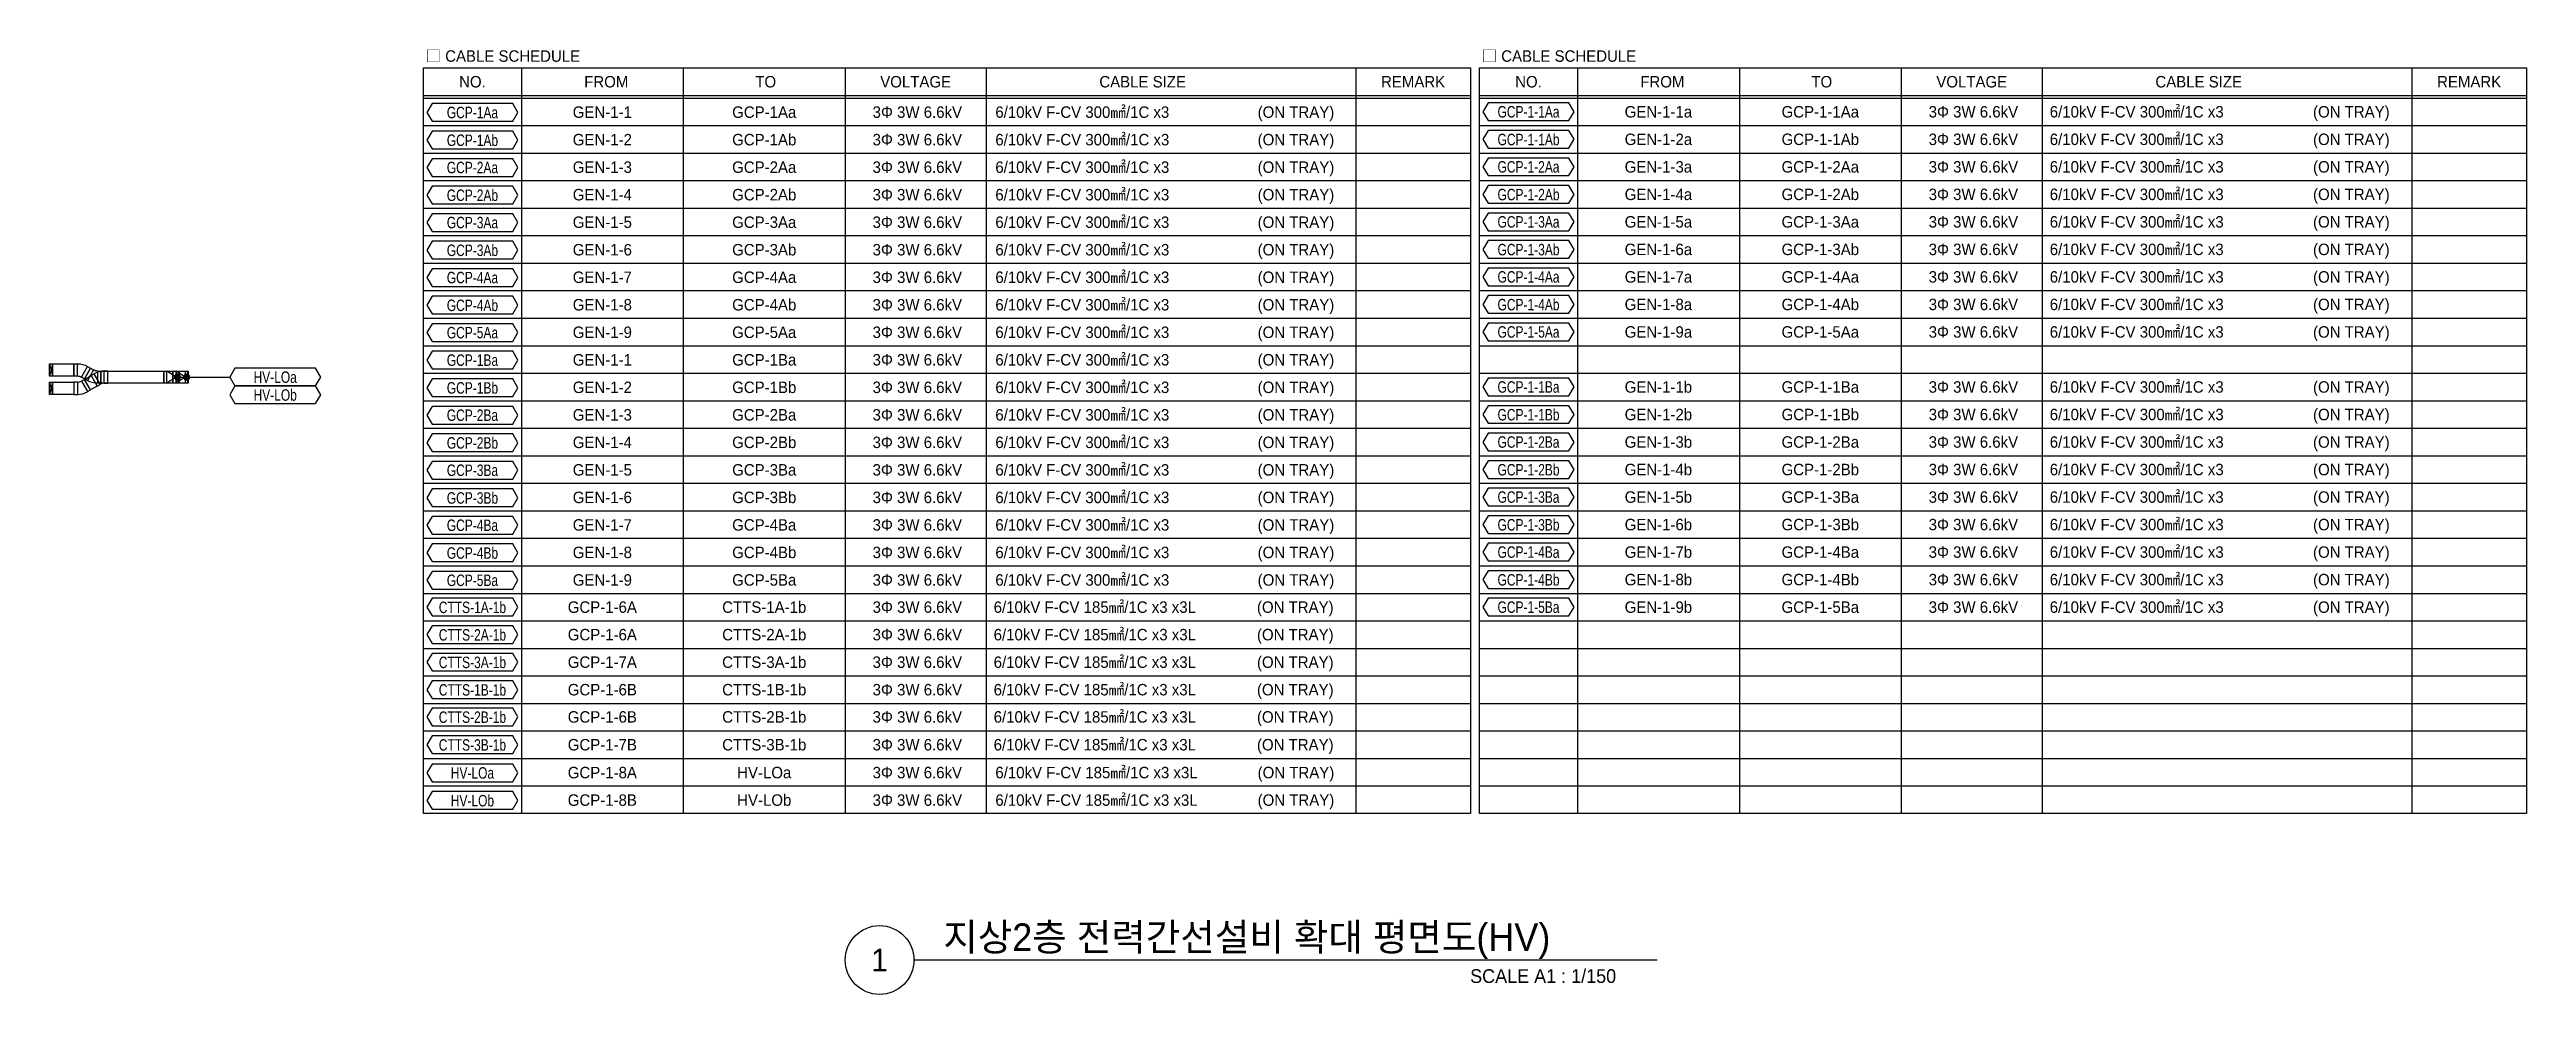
# Model space of a CAD drawing. Header units: millimetres. Extents: x 14100 to 374841, y -351975 to 881100.
# Drawn here: x 269000 to 350060, y -173775 to -142873 of the extents above; entities that cross this region are included whole.
import ezdxf
from ezdxf.enums import TextEntityAlignment as Align

# ---------------------------------------------------------------- set-up
doc = ezdxf.new("R2010")
doc.units = ezdxf.units.MM
doc.header["$LTSCALE"] = 150
doc.set_wipeout_variables(frame=1)
for name, color, linetype in [('-----26 Electrical Cable Tray_HV_발전기 A', 6, 'Continuous'), ('-----26 Electrical Cable Tray_HV_발전기 B', 103, 'Continuous'), ('-----29 Cable Schedule', 1, 'Continuous'), ('-----29 Indicator', 1, 'Continuous'), ('-----29 주기', 1, 'Continuous'), ('-----30 Text', 2, 'Continuous'), ('-----41 Drawing Title', 2, 'Continuous'), ('-----99 Cable Schedule', 2, 'Continuous')]:
    doc.layers.add(name, color=color, linetype=linetype)
doc.styles.add('ELEC', font='Dotum.ttf')

msp = doc.modelspace()

# ---------------------------------------------------------------- texts
at = {"layer": '-----30 Text', "linetype": 'Continuous', "style": 'ELEC', "width": 0.8}
for s, p in [('HV-LOa', (276385, -153586)), ('HV-LOb', (276385, -154164))]:
    msp.add_text(s, height=375, dxfattribs=at).set_placement(p, align=Align.MIDDLE)
at = {"layer": '-----41 Drawing Title', "color": 2, "style": 'ELEC'}
msp.add_text('지상2층 전력간선설비 확대 평면도(HV)', height=900, dxfattribs=at).set_placement((298248, -172350))
at = {"layer": '-----41 Drawing Title', "color": 7, "style": 'ELEC'}
msp.add_text('1', height=750, dxfattribs=at).set_placement((296164, -172650), align=Align.MIDDLE)
at = {"layer": '-----41 Drawing Title', "style": 'ELEC'}
msp.add_text('SCALE A1 : 1/150', height=450, dxfattribs=at).set_placement((320269, -173400), align=Align.RIGHT)

# ---------------------------------------------------------------- blocks, each defined once
blk = doc.blocks.new('A$C9a0ab699')
h = blk.add_hatch(color=0)
edge = h.paths.add_edge_path()
edge.add_arc((64, 64), 64, -360, 0, ccw=False)
at = {"color": 0}
blk.add_circle((64, 64), 64, dxfattribs=at)
blk = doc.blocks.new('A$527511562058')
at = {"color": 0}
for p, q in [((0, 400), (400, 400)), ((0, 0), (0, 400)), ((400, 0), (0, 0)), ((400, 400), (500, 400)), ((500, 0), (400, 0)), ((500, 400), (500, 0))]:
    blk.add_line(p, q, dxfattribs=at)
at = {"color": 8}
for p, q in [((100, 400), (0, 0)), ((0, 400), (100, 0)), ((100, 200), (400, 400)), ((100, 0), (100, 400)), ((100, 200), (400, 0)), ((400, 400), (400, 0))]:
    blk.add_line(p, q, dxfattribs=at)
blk = doc.blocks.new('A$Cb57f820e')
at = {"layer": '-----26 Electrical Cable Tray_HV_발전기 B'}
for p, q in [((346, 541), (0, 341)), ((0, 341), (56, 244)), ((56, 244), (402, 444)), ((91, 111), (491, 111)), ((91, 111), (91, 0)), ((91, 0), (491, 0)), ((402, 444), (346, 541)), ((491, 0), (491, 111))]:
    blk.add_line(p, q, dxfattribs=at)
for radius in [267, 667]:
    blk.add_arc((-175, 111), radius, 0, 30, dxfattribs=at)
blk = doc.blocks.new('A$C0a3045ae')
at = {"layer": '-----26 Electrical Cable Tray_HV_발전기 A'}
for p, q in [((346, 541), (0, 341)), ((0, 341), (56, 244)), ((56, 244), (402, 444)), ((91, 111), (491, 111)), ((91, 111), (91, 0)), ((402, 444), (346, 541)), ((491, 0), (491, 111)), ((91, 0), (491, 0))]:
    blk.add_line(p, q, dxfattribs=at)
for radius in [267, 667]:
    blk.add_arc((-175, 111), radius, 0, 30, dxfattribs=at)

# ---------------------------------------------------------------- linework, layer by layer
at = {"layer": '-----26 Electrical Cable Tray_HV_발전기 A'}
for p, q in [((269100, -153750), (269000, -154150)), ((269000, -153750), (269100, -154150))]:
    msp.add_line(p, q, dxfattribs=at)
at = {"layer": '-----26 Electrical Cable Tray_HV_발전기 A', "elevation": 0}
for points in [[(269000, -153750), (269100, -153750), (269100, -154150), (269000, -154150)], [(269800, -154150), (269100, -154150), (269100, -153750), (269800, -153750)], [(270562, -153877), (270341, -154005), (270141, -153659), (270362, -153531)], [(273040, -153786), (270681, -153786), (270681, -153386), (273040, -153386)]]:
    msp.add_lwpolyline(points, close=True, dxfattribs=at)
at = {"layer": '-----26 Electrical Cable Tray_HV_발전기 B'}
for p, q in [((269100, -153150), (269000, -153550)), ((269000, -153150), (269100, -153550))]:
    msp.add_line(p, q, dxfattribs=at)
at = {"layer": '-----26 Electrical Cable Tray_HV_발전기 B', "elevation": 0}
for points in [[(269000, -153150), (269100, -153150), (269100, -153550), (269000, -153550)], [(269800, -153550), (269100, -153550), (269100, -153150), (269800, -153150)], [(272740, -153786), (270681, -153786), (270681, -153386), (272740, -153386)]]:
    msp.add_lwpolyline(points, close=True, dxfattribs=at)
at = {"layer": '-----29 주기', "elevation": 0}
for points in [[(275062, -153297), (274895, -153586), (275062, -153875), (277708, -153875), (277874, -153586), (277708, -153297)], [(275062, -153875), (274895, -154164), (275062, -154452), (277708, -154452), (277874, -154164), (277708, -153875)]]:
    msp.add_lwpolyline(points, close=True, dxfattribs=at)
at = {"layer": '-----41 Drawing Title', "color": 7}
msp.add_line((321611, -172650), (297289, -172650), dxfattribs=at)
msp.add_circle((296164, -172650), 1125, dxfattribs=at)
at = {"layer": '-----99 Cable Schedule', "color": 1}
msp.add_line((273190, -153586), (274895, -153586), dxfattribs=at)

# ---------------------------------------------------------------- block references
at = {"layer": '-----26 Electrical Cable Tray_HV_발전기 A'}
for name, p, rotation in [('A$C0a3045ae', (269800, -153659), 270), ('A$C0a3045ae', (270903, -153877), 89.99999999999999), ('A$527511562058', (273540, -153386), 180)]:
    msp.add_blockref(name, p, dxfattribs=dict(at, rotation=rotation))
at = {"layer": '-----26 Electrical Cable Tray_HV_발전기 B', "xscale": -1}
for p, rotation in [((269800, -153641), 270), ((270681, -153295), 90)]:
    msp.add_blockref('A$Cb57f820e', p, dxfattribs=dict(at, rotation=rotation))
at = {"layer": '-----26 Electrical Cable Tray_HV_발전기 B', "rotation": 180}
msp.add_blockref('A$527511562058', (273240, -153386), dxfattribs=at)
at = {"layer": '-----99 Cable Schedule', "color": 1, "xscale": -1.5, "yscale": 1.5, "zscale": 1.5}
for p in [(273286, -153682), (273586, -153682)]:
    msp.add_blockref('A$C9a0ab699', p, dxfattribs=at)

msp.set_redraw_order([(e.dxf.handle, doc.entitydb.next_handle()) for e in msp.query("TEXT MTEXT ATTDEF DIMENSION ARC_DIMENSION")])  # texts and dimensions are drawn at this point

# ---------------------------------------------------------------- wipeouts: each hides what was drawn before it
at = {"color": 3}
msp.add_wipeout([(281238, -143475), (315499, -143475), (315499, -167858), (281238, -167858)], dxfattribs=at).dxf.layer = '-----26 Electrical Cable Tray_HV_발전기 B'

# ---------------------------------------------------------------- next in the draw order: linework, layer by layer
at = {"layer": '-----29 Cable Schedule'}
for p, q in [((284442, -143475), (284442, -144458)), ((289741, -143475), (289741, -144458)), ((295040, -143475), (295040, -144458)), ((299653, -143475), (299653, -144458)), ((311749, -143475), (311749, -144458))]:
    msp.add_line(p, q, dxfattribs=at)
at = {"layer": '-----29 Cable Schedule', "color": 3}
for p, q in [((281238, -144375), (315499, -144375)), ((281238, -144458), (315499, -144458))]:
    msp.add_line(p, q, dxfattribs=at)
at = {"layer": '-----29 Cable Schedule', "color": 1}
for p, q in [((284442, -144458), (284442, -167858)), ((289741, -144458), (289741, -167858)), ((295040, -144458), (295040, -167858)), ((299653, -144458), (299653, -167858)), ((311749, -144458), (311749, -167858)), ((281238, -145358), (315499, -145358)), ((281238, -146258), (315499, -146258)), ((281238, -147158), (315499, -147158)), ((281238, -148058), (315499, -148058)), ((281238, -148958), (315499, -148958)), ((281238, -149858), (315499, -149858)), ((281238, -150758), (315499, -150758)), ((281238, -151658), (315499, -151658)), ((281238, -152558), (315499, -152558)), ((281238, -153458), (315499, -153458)), ((281238, -154358), (315499, -154358)), ((281238, -155258), (315499, -155258)), ((281238, -156158), (315499, -156158)), ((281238, -157058), (315499, -157058)), ((281238, -157958), (315499, -157958)), ((281238, -158858), (315499, -158858)), ((281238, -159758), (315499, -159758)), ((281238, -160658), (315499, -160658)), ((281238, -161558), (315499, -161558)), ((281238, -162458), (315499, -162458)), ((281238, -163358), (315499, -163358)), ((281238, -164258), (315499, -164258)), ((281238, -165158), (315499, -165158)), ((281238, -166058), (315499, -166058)), ((281238, -166958), (315499, -166958))]:
    msp.add_line(p, q, dxfattribs=at)
at = {"layer": '-----29 Cable Schedule', "color": 3}
msp.add_lwpolyline([(281238, -143475), (315499, -143475), (315499, -167858), (281238, -167858)], close=True, dxfattribs=at)
at = {"layer": '-----29 주기'}
for points in [[(281517, -144642), (281350, -144931), (281517, -145219), (284163, -145219), (284330, -144931), (284163, -144642)], [(281517, -145542), (281350, -145831), (281517, -146119), (284163, -146119), (284330, -145831), (284163, -145542)], [(281517, -146442), (281350, -146731), (281517, -147019), (284163, -147019), (284330, -146731), (284163, -146442)], [(281517, -147342), (281350, -147631), (281517, -147919), (284163, -147919), (284330, -147631), (284163, -147342)], [(281517, -148242), (281350, -148531), (281517, -148819), (284163, -148819), (284330, -148531), (284163, -148242)], [(281517, -149142), (281350, -149431), (281517, -149719), (284163, -149719), (284330, -149431), (284163, -149142)], [(281517, -150042), (281350, -150331), (281517, -150619), (284163, -150619), (284330, -150331), (284163, -150042)], [(281517, -150942), (281350, -151231), (281517, -151519), (284163, -151519), (284330, -151231), (284163, -150942)], [(281517, -151842), (281350, -152131), (281517, -152419), (284163, -152419), (284330, -152131), (284163, -151842)], [(281517, -152742), (281350, -153031), (281517, -153319), (284163, -153319), (284330, -153031), (284163, -152742)], [(281517, -153642), (281350, -153931), (281517, -154219), (284163, -154219), (284330, -153931), (284163, -153642)], [(281517, -154542), (281350, -154831), (281517, -155119), (284163, -155119), (284330, -154831), (284163, -154542)], [(281517, -155442), (281350, -155731), (281517, -156019), (284163, -156019), (284330, -155731), (284163, -155442)], [(281517, -156342), (281350, -156631), (281517, -156919), (284163, -156919), (284330, -156631), (284163, -156342)], [(281517, -157242), (281350, -157531), (281517, -157819), (284163, -157819), (284330, -157531), (284163, -157242)], [(281517, -158142), (281350, -158431), (281517, -158719), (284163, -158719), (284330, -158431), (284163, -158142)], [(281517, -159042), (281350, -159331), (281517, -159619), (284163, -159619), (284330, -159331), (284163, -159042)], [(281517, -159942), (281350, -160231), (281517, -160519), (284163, -160519), (284330, -160231), (284163, -159942)], [(281517, -160820), (281350, -161108), (281517, -161397), (284163, -161397), (284330, -161108), (284163, -160820)], [(281517, -161720), (281350, -162008), (281517, -162297), (284163, -162297), (284330, -162008), (284163, -161720)], [(281517, -162620), (281350, -162908), (281517, -163197), (284163, -163197), (284330, -162908), (284163, -162620)], [(281517, -163520), (281350, -163808), (281517, -164097), (284163, -164097), (284330, -163808), (284163, -163520)], [(281517, -164411), (281350, -164699), (281517, -164988), (284163, -164988), (284330, -164699), (284163, -164411)], [(281517, -165320), (281350, -165608), (281517, -165897), (284163, -165897), (284330, -165608), (284163, -165320)], [(281517, -166242), (281350, -166531), (281517, -166819), (284163, -166819), (284330, -166531), (284163, -166242)], [(281517, -167142), (281350, -167431), (281517, -167719), (284163, -167719), (284330, -167431), (284163, -167142)]]:
    msp.add_lwpolyline(points, close=True, dxfattribs=at)

# ---------------------------------------------------------------- next in the draw order: texts
at = {"layer": '-----29 Indicator', "color": 2, "linetype": 'Continuous', "style": 'ELEC'}
msp.add_text('□ CABLE SCHEDULE', height=375, dxfattribs=at).set_placement((281300, -143085), align=Align.MIDDLE_LEFT)
at = {"layer": '-----30 Text', "style": 'ELEC'}
msp.add_text('NO.', height=375, dxfattribs=at).set_placement((282840, -143925), align=Align.MIDDLE)
for s, p in [('FROM', (287220, -143925)), ('TO', (292438, -143925)), ('VOLTAGE', (297345, -143925)), ('CABLE SIZE', (304773, -143925)), ('REMARK', (313624, -143925)), ('GEN-1-1', (287091, -144919)), ('GCP-1Aa', (292390, -144919)), ('3Φ 3W 6.6kV', (297399, -144919)), ('GEN-1-2', (287091, -145819)), ('GCP-1Ab', (292390, -145819)), ('3Φ 3W 6.6kV', (297399, -145819)), ('GEN-1-3', (287091, -146719)), ('GCP-2Aa', (292390, -146719)), ('3Φ 3W 6.6kV', (297399, -146719)), ('GEN-1-4', (287091, -147619)), ('GCP-2Ab', (292390, -147619)), ('3Φ 3W 6.6kV', (297399, -147619)), ('GEN-1-5', (287091, -148519)), ('GCP-3Aa', (292390, -148519)), ('3Φ 3W 6.6kV', (297399, -148519)), ('GEN-1-6', (287091, -149419)), ('GCP-3Ab', (292390, -149419)), ('3Φ 3W 6.6kV', (297399, -149419)), ('GEN-1-7', (287091, -150319)), ('GCP-4Aa', (292390, -150319)), ('3Φ 3W 6.6kV', (297399, -150319)), ('GEN-1-8', (287091, -151219)), ('GCP-4Ab', (292390, -151219)), ('3Φ 3W 6.6kV', (297399, -151219)), ('GEN-1-9', (287091, -152119)), ('GCP-5Aa', (292390, -152119)), ('3Φ 3W 6.6kV', (297399, -152119)), ('GEN-1-1', (287091, -153019)), ('GCP-1Ba', (292390, -153019)), ('3Φ 3W 6.6kV', (297399, -153019)), ('GEN-1-2', (287091, -153919)), ('GCP-1Bb', (292390, -153919)), ('3Φ 3W 6.6kV', (297399, -153919)), ('GEN-1-3', (287091, -154819)), ('GCP-2Ba', (292390, -154819)), ('3Φ 3W 6.6kV', (297399, -154819)), ('GEN-1-4', (287091, -155719)), ('GCP-2Bb', (292390, -155719)), ('3Φ 3W 6.6kV', (297399, -155719)), ('GEN-1-5', (287091, -156619)), ('GCP-3Ba', (292390, -156619)), ('3Φ 3W 6.6kV', (297399, -156619)), ('GEN-1-6', (287091, -157519)), ('GCP-3Bb', (292390, -157519)), ('3Φ 3W 6.6kV', (297399, -157519)), ('GEN-1-7', (287091, -158419)), ('GCP-4Ba', (292390, -158419)), ('3Φ 3W 6.6kV', (297399, -158419)), ('GEN-1-8', (287091, -159319)), ('GCP-4Bb', (292390, -159319)), ('3Φ 3W 6.6kV', (297399, -159319)), ('GEN-1-9', (287091, -160219)), ('GCP-5Ba', (292390, -160219)), ('3Φ 3W 6.6kV', (297399, -160219)), ('GCP-1-6A', (287091, -161108)), ('CTTS-1A-1b', (292390, -161108)), ('3Φ 3W 6.6kV', (297399, -161108)), ('GCP-1-6A', (287091, -162008)), ('CTTS-2A-1b', (292390, -162008)), ('3Φ 3W 6.6kV', (297399, -162008)), ('GCP-1-7A', (287091, -162908)), ('CTTS-3A-1b', (292390, -162908)), ('3Φ 3W 6.6kV', (297399, -162908)), ('GCP-1-6B', (287091, -163808)), ('CTTS-1B-1b', (292390, -163808)), ('3Φ 3W 6.6kV', (297399, -163808)), ('GCP-1-6B', (287091, -164699)), ('CTTS-2B-1b', (292390, -164699)), ('3Φ 3W 6.6kV', (297399, -164699)), ('GCP-1-7B', (287091, -165608)), ('CTTS-3B-1b', (292390, -165608)), ('3Φ 3W 6.6kV', (297399, -165608)), ('GCP-1-8A', (287091, -166519)), ('HV-LOa', (292390, -166519)), ('3Φ 3W 6.6kV', (297399, -166519)), ('GCP-1-8B', (287091, -167419)), ('HV-LOb', (292390, -167419)), ('3Φ 3W 6.6kV', (297399, -167419))]:
    msp.add_text(s, height=375, dxfattribs=at).set_placement(p, align=Align.MIDDLE_CENTER)
at = {"layer": '-----30 Text', "linetype": 'Continuous', "style": 'ELEC', "width": 0.8}
for s, p in [('GCP-1Aa', (282840, -144931)), ('GCP-1Ab', (282840, -145831)), ('GCP-2Aa', (282840, -146731)), ('GCP-2Ab', (282840, -147631)), ('GCP-3Aa', (282840, -148531)), ('GCP-3Ab', (282840, -149431)), ('GCP-4Aa', (282840, -150331)), ('GCP-4Ab', (282840, -151231)), ('GCP-5Aa', (282840, -152131)), ('GCP-1Ba', (282840, -153031)), ('GCP-1Bb', (282840, -153931)), ('GCP-2Ba', (282840, -154831)), ('GCP-2Bb', (282840, -155731)), ('GCP-3Ba', (282840, -156631)), ('GCP-3Bb', (282840, -157531)), ('GCP-4Ba', (282840, -158431)), ('GCP-4Bb', (282840, -159331)), ('GCP-5Ba', (282840, -160231)), ('CTTS-1A-1b', (282840, -161108)), ('CTTS-2A-1b', (282840, -162008)), ('CTTS-3A-1b', (282840, -162908)), ('CTTS-1B-1b', (282840, -163808)), ('CTTS-2B-1b', (282840, -164699)), ('CTTS-3B-1b', (282840, -165608)), ('HV-LOa', (282840, -166531)), ('HV-LOb', (282840, -167431))]:
    msp.add_text(s, height=375, dxfattribs=at).set_placement(p, align=Align.MIDDLE)
at = {"layer": '-----30 Text', "style": 'ELEC'}
for s, p in [('6/10kV F-CV 300㎟/1C x3', (299953, -144919)), ('6/10kV F-CV 300㎟/1C x3', (299953, -145819)), ('6/10kV F-CV 300㎟/1C x3', (299953, -146719)), ('6/10kV F-CV 300㎟/1C x3', (299953, -147619)), ('6/10kV F-CV 300㎟/1C x3', (299953, -148519)), ('6/10kV F-CV 300㎟/1C x3', (299953, -149419)), ('6/10kV F-CV 300㎟/1C x3', (299953, -150319)), ('6/10kV F-CV 300㎟/1C x3', (299953, -151219)), ('6/10kV F-CV 300㎟/1C x3', (299953, -152119)), ('6/10kV F-CV 300㎟/1C x3', (299953, -153019)), ('6/10kV F-CV 300㎟/1C x3', (299953, -153919)), ('6/10kV F-CV 300㎟/1C x3', (299953, -154819)), ('6/10kV F-CV 300㎟/1C x3', (299953, -155719)), ('6/10kV F-CV 300㎟/1C x3', (299953, -156619)), ('6/10kV F-CV 300㎟/1C x3', (299953, -157519)), ('6/10kV F-CV 300㎟/1C x3', (299953, -158419)), ('6/10kV F-CV 300㎟/1C x3', (299953, -159319)), ('6/10kV F-CV 300㎟/1C x3', (299953, -160219)), ('6/10kV F-CV 185㎟/1C x3 x3L', (299898, -161108)), ('6/10kV F-CV 185㎟/1C x3 x3L', (299898, -162008)), ('6/10kV F-CV 185㎟/1C x3 x3L', (299898, -162908)), ('6/10kV F-CV 185㎟/1C x3 x3L', (299898, -163808)), ('6/10kV F-CV 185㎟/1C x3 x3L', (299898, -164699)), ('6/10kV F-CV 185㎟/1C x3 x3L', (299898, -165608)), ('6/10kV F-CV 185㎟/1C x3 x3L', (299953, -166519)), ('6/10kV F-CV 185㎟/1C x3 x3L', (299953, -167419))]:
    msp.add_text(s, height=375, dxfattribs=at).set_placement(p, align=Align.MIDDLE_LEFT)
for p in [(311044, -144919), (311044, -145819), (311044, -146719), (311044, -147619), (311044, -148519), (311044, -149419), (311044, -150319), (311044, -151219), (311044, -152119), (311044, -153019), (311044, -153919), (311044, -154819), (311044, -155719), (311044, -156619), (311044, -157519), (311044, -158419), (311044, -159319), (311044, -160219), (311022, -161108), (311022, -162008), (311022, -162908), (311022, -163808), (311022, -164699), (311022, -165608), (311044, -166519), (311044, -167419)]:
    msp.add_text('(ON TRAY)', height=375, dxfattribs=at).set_placement(p, align=Align.MIDDLE_RIGHT)

# ---------------------------------------------------------------- next in the draw order: wipeouts: each hides what was drawn before it
at = {"color": 3}
msp.add_wipeout([(315799, -143475), (350060, -143475), (350060, -167858), (315799, -167858)], dxfattribs=at).dxf.layer = '-----26 Electrical Cable Tray_HV_발전기 B'

# ---------------------------------------------------------------- next in the draw order: linework, layer by layer
at = {"layer": '-----29 Cable Schedule'}
for p, q in [((319003, -143475), (319003, -144458)), ((324302, -143475), (324302, -144458)), ((329601, -143475), (329601, -144458)), ((334214, -143475), (334214, -144458)), ((346310, -143475), (346310, -144458))]:
    msp.add_line(p, q, dxfattribs=at)
at = {"layer": '-----29 Cable Schedule', "color": 3}
for p, q in [((315799, -144375), (350060, -144375)), ((315799, -144458), (350060, -144458))]:
    msp.add_line(p, q, dxfattribs=at)
at = {"layer": '-----29 Cable Schedule', "color": 1}
for p, q in [((319003, -144458), (319003, -167858)), ((324302, -144458), (324302, -167858)), ((329601, -144458), (329601, -167858)), ((334214, -144458), (334214, -167858)), ((346310, -144458), (346310, -167858)), ((315799, -145358), (350060, -145358)), ((315799, -146258), (350060, -146258)), ((315799, -147158), (350060, -147158)), ((315799, -148058), (350060, -148058)), ((315799, -148958), (350060, -148958)), ((315799, -149858), (350060, -149858)), ((315799, -150758), (350060, -150758)), ((315799, -151658), (350060, -151658)), ((315799, -152558), (350060, -152558)), ((315799, -153458), (350060, -153458)), ((315799, -154358), (350060, -154358)), ((315799, -155258), (350060, -155258)), ((315799, -156158), (350060, -156158)), ((315799, -157058), (350060, -157058)), ((315799, -157958), (350060, -157958)), ((315799, -158858), (350060, -158858)), ((315799, -159758), (350060, -159758)), ((315799, -160658), (350060, -160658)), ((315799, -161558), (350060, -161558)), ((315799, -162458), (350060, -162458)), ((315799, -163358), (350060, -163358)), ((315799, -164258), (350060, -164258)), ((315799, -165158), (350060, -165158)), ((315799, -166058), (350060, -166058)), ((315799, -166958), (350060, -166958))]:
    msp.add_line(p, q, dxfattribs=at)
at = {"layer": '-----29 Cable Schedule', "color": 3}
msp.add_lwpolyline([(315799, -143475), (350060, -143475), (350060, -167858), (315799, -167858)], close=True, dxfattribs=at)
at = {"layer": '-----29 주기'}
for points in [[(316078, -144620), (315911, -144908), (316078, -145197), (318724, -145197), (318891, -144908), (318724, -144620)], [(316078, -145520), (315911, -145808), (316078, -146097), (318724, -146097), (318891, -145808), (318724, -145520)], [(316078, -146420), (315911, -146708), (316078, -146997), (318724, -146997), (318891, -146708), (318724, -146420)], [(316078, -147320), (315911, -147608), (316078, -147897), (318724, -147897), (318891, -147608), (318724, -147320)], [(316078, -148220), (315911, -148508), (316078, -148797), (318724, -148797), (318891, -148508), (318724, -148220)], [(316078, -149120), (315911, -149408), (316078, -149697), (318724, -149697), (318891, -149408), (318724, -149120)], [(316078, -150020), (315911, -150308), (316078, -150597), (318724, -150597), (318891, -150308), (318724, -150020)], [(316078, -150920), (315911, -151208), (316078, -151497), (318724, -151497), (318891, -151208), (318724, -150920)], [(316078, -151820), (315911, -152108), (316078, -152397), (318724, -152397), (318891, -152108), (318724, -151820)], [(316078, -153620), (315911, -153908), (316078, -154197), (318724, -154197), (318891, -153908), (318724, -153620)], [(316078, -154520), (315911, -154808), (316078, -155097), (318724, -155097), (318891, -154808), (318724, -154520)], [(316078, -155420), (315911, -155708), (316078, -155997), (318724, -155997), (318891, -155708), (318724, -155420)], [(316078, -156320), (315911, -156608), (316078, -156897), (318724, -156897), (318891, -156608), (318724, -156320)], [(316078, -157220), (315911, -157508), (316078, -157797), (318724, -157797), (318891, -157508), (318724, -157220)], [(316078, -158120), (315911, -158408), (316078, -158697), (318724, -158697), (318891, -158408), (318724, -158120)], [(316078, -159020), (315911, -159308), (316078, -159597), (318724, -159597), (318891, -159308), (318724, -159020)], [(316078, -159920), (315911, -160208), (316078, -160497), (318724, -160497), (318891, -160208), (318724, -159920)], [(316078, -160820), (315911, -161108), (316078, -161397), (318724, -161397), (318891, -161108), (318724, -160820)]]:
    msp.add_lwpolyline(points, close=True, dxfattribs=at)

# ---------------------------------------------------------------- next in the draw order: texts
at = {"layer": '-----29 Indicator', "color": 2, "linetype": 'Continuous', "style": 'ELEC'}
msp.add_text('□ CABLE SCHEDULE', height=375, dxfattribs=at).set_placement((315861, -143085), align=Align.MIDDLE_LEFT)
at = {"layer": '-----30 Text', "style": 'ELEC'}
msp.add_text('NO.', height=375, dxfattribs=at).set_placement((317401, -143925), align=Align.MIDDLE)
for s, p in [('FROM', (321781, -143925)), ('TO', (326999, -143925)), ('VOLTAGE', (331906, -143925)), ('CABLE SIZE', (339334, -143925)), ('REMARK', (348185, -143925)), ('GEN-1-1a', (321652, -144908)), ('GCP-1-1Aa', (326951, -144908)), ('3Φ 3W 6.6kV', (331960, -144908)), ('GEN-1-2a', (321652, -145808)), ('GCP-1-1Ab', (326951, -145808)), ('3Φ 3W 6.6kV', (331960, -145808)), ('GEN-1-3a', (321652, -146708)), ('GCP-1-2Aa', (326951, -146708)), ('3Φ 3W 6.6kV', (331960, -146708)), ('GEN-1-4a', (321652, -147608)), ('GCP-1-2Ab', (326951, -147608)), ('3Φ 3W 6.6kV', (331960, -147608)), ('GEN-1-5a', (321652, -148508)), ('GCP-1-3Aa', (326951, -148508)), ('3Φ 3W 6.6kV', (331960, -148508)), ('GEN-1-6a', (321652, -149408)), ('GCP-1-3Ab', (326951, -149408)), ('3Φ 3W 6.6kV', (331960, -149408)), ('GEN-1-7a', (321652, -150308)), ('GCP-1-4Aa', (326951, -150308)), ('3Φ 3W 6.6kV', (331960, -150308)), ('GEN-1-8a', (321652, -151208)), ('GCP-1-4Ab', (326951, -151208)), ('3Φ 3W 6.6kV', (331960, -151208)), ('GEN-1-9a', (321652, -152108)), ('GCP-1-5Aa', (326951, -152108)), ('3Φ 3W 6.6kV', (331960, -152108)), ('GEN-1-1b', (321652, -153908)), ('GCP-1-1Ba', (326951, -153908)), ('3Φ 3W 6.6kV', (331960, -153908)), ('GEN-1-2b', (321652, -154808)), ('GCP-1-1Bb', (326951, -154808)), ('3Φ 3W 6.6kV', (331960, -154808)), ('GEN-1-3b', (321652, -155708)), ('GCP-1-2Ba', (326951, -155708)), ('3Φ 3W 6.6kV', (331960, -155708)), ('GEN-1-4b', (321652, -156608)), ('GCP-1-2Bb', (326951, -156608)), ('3Φ 3W 6.6kV', (331960, -156608)), ('GEN-1-5b', (321652, -157508)), ('GCP-1-3Ba', (326951, -157508)), ('3Φ 3W 6.6kV', (331960, -157508)), ('GEN-1-6b', (321652, -158408)), ('GCP-1-3Bb', (326951, -158408)), ('3Φ 3W 6.6kV', (331960, -158408)), ('GEN-1-7b', (321652, -159308)), ('GCP-1-4Ba', (326951, -159308)), ('3Φ 3W 6.6kV', (331960, -159308)), ('GEN-1-8b', (321652, -160208)), ('GCP-1-4Bb', (326951, -160208)), ('3Φ 3W 6.6kV', (331960, -160208)), ('GEN-1-9b', (321652, -161108)), ('GCP-1-5Ba', (326951, -161108)), ('3Φ 3W 6.6kV', (331960, -161108))]:
    msp.add_text(s, height=375, dxfattribs=at).set_placement(p, align=Align.MIDDLE_CENTER)
at = {"layer": '-----30 Text', "linetype": 'Continuous', "style": 'ELEC', "width": 0.8}
for s, p in [('GCP-1-1Aa', (317401, -144908)), ('GCP-1-1Ab', (317401, -145808)), ('GCP-1-2Aa', (317401, -146708)), ('GCP-1-2Ab', (317401, -147608)), ('GCP-1-3Aa', (317401, -148508)), ('GCP-1-3Ab', (317401, -149408)), ('GCP-1-4Aa', (317401, -150308)), ('GCP-1-4Ab', (317401, -151208)), ('GCP-1-5Aa', (317401, -152108)), ('GCP-1-1Ba', (317401, -153908)), ('GCP-1-1Bb', (317401, -154808)), ('GCP-1-2Ba', (317401, -155708)), ('GCP-1-2Bb', (317401, -156608)), ('GCP-1-3Ba', (317401, -157508)), ('GCP-1-3Bb', (317401, -158408)), ('GCP-1-4Ba', (317401, -159308)), ('GCP-1-4Bb', (317401, -160208)), ('GCP-1-5Ba', (317401, -161108))]:
    msp.add_text(s, height=375, dxfattribs=at).set_placement(p, align=Align.MIDDLE)
at = {"layer": '-----30 Text', "style": 'ELEC'}
for p in [(334459, -144908), (334459, -145808), (334459, -146708), (334459, -147608), (334459, -148508), (334459, -149408), (334459, -150308), (334459, -151208), (334459, -152108), (334459, -153908), (334459, -154808), (334459, -155708), (334459, -156608), (334459, -157508), (334459, -158408), (334459, -159308), (334459, -160208), (334459, -161108)]:
    msp.add_text('6/10kV F-CV 300㎟/1C x3', height=375, dxfattribs=at).set_placement(p, align=Align.MIDDLE_LEFT)
for p in [(345583, -144908), (345583, -145808), (345583, -146708), (345583, -147608), (345583, -148508), (345583, -149408), (345583, -150308), (345583, -151208), (345583, -152108), (345583, -153908), (345583, -154808), (345583, -155708), (345583, -156608), (345583, -157508), (345583, -158408), (345583, -159308), (345583, -160208), (345583, -161108)]:
    msp.add_text('(ON TRAY)', height=375, dxfattribs=at).set_placement(p, align=Align.MIDDLE_RIGHT)

doc.saveas('drawing.dxf')
